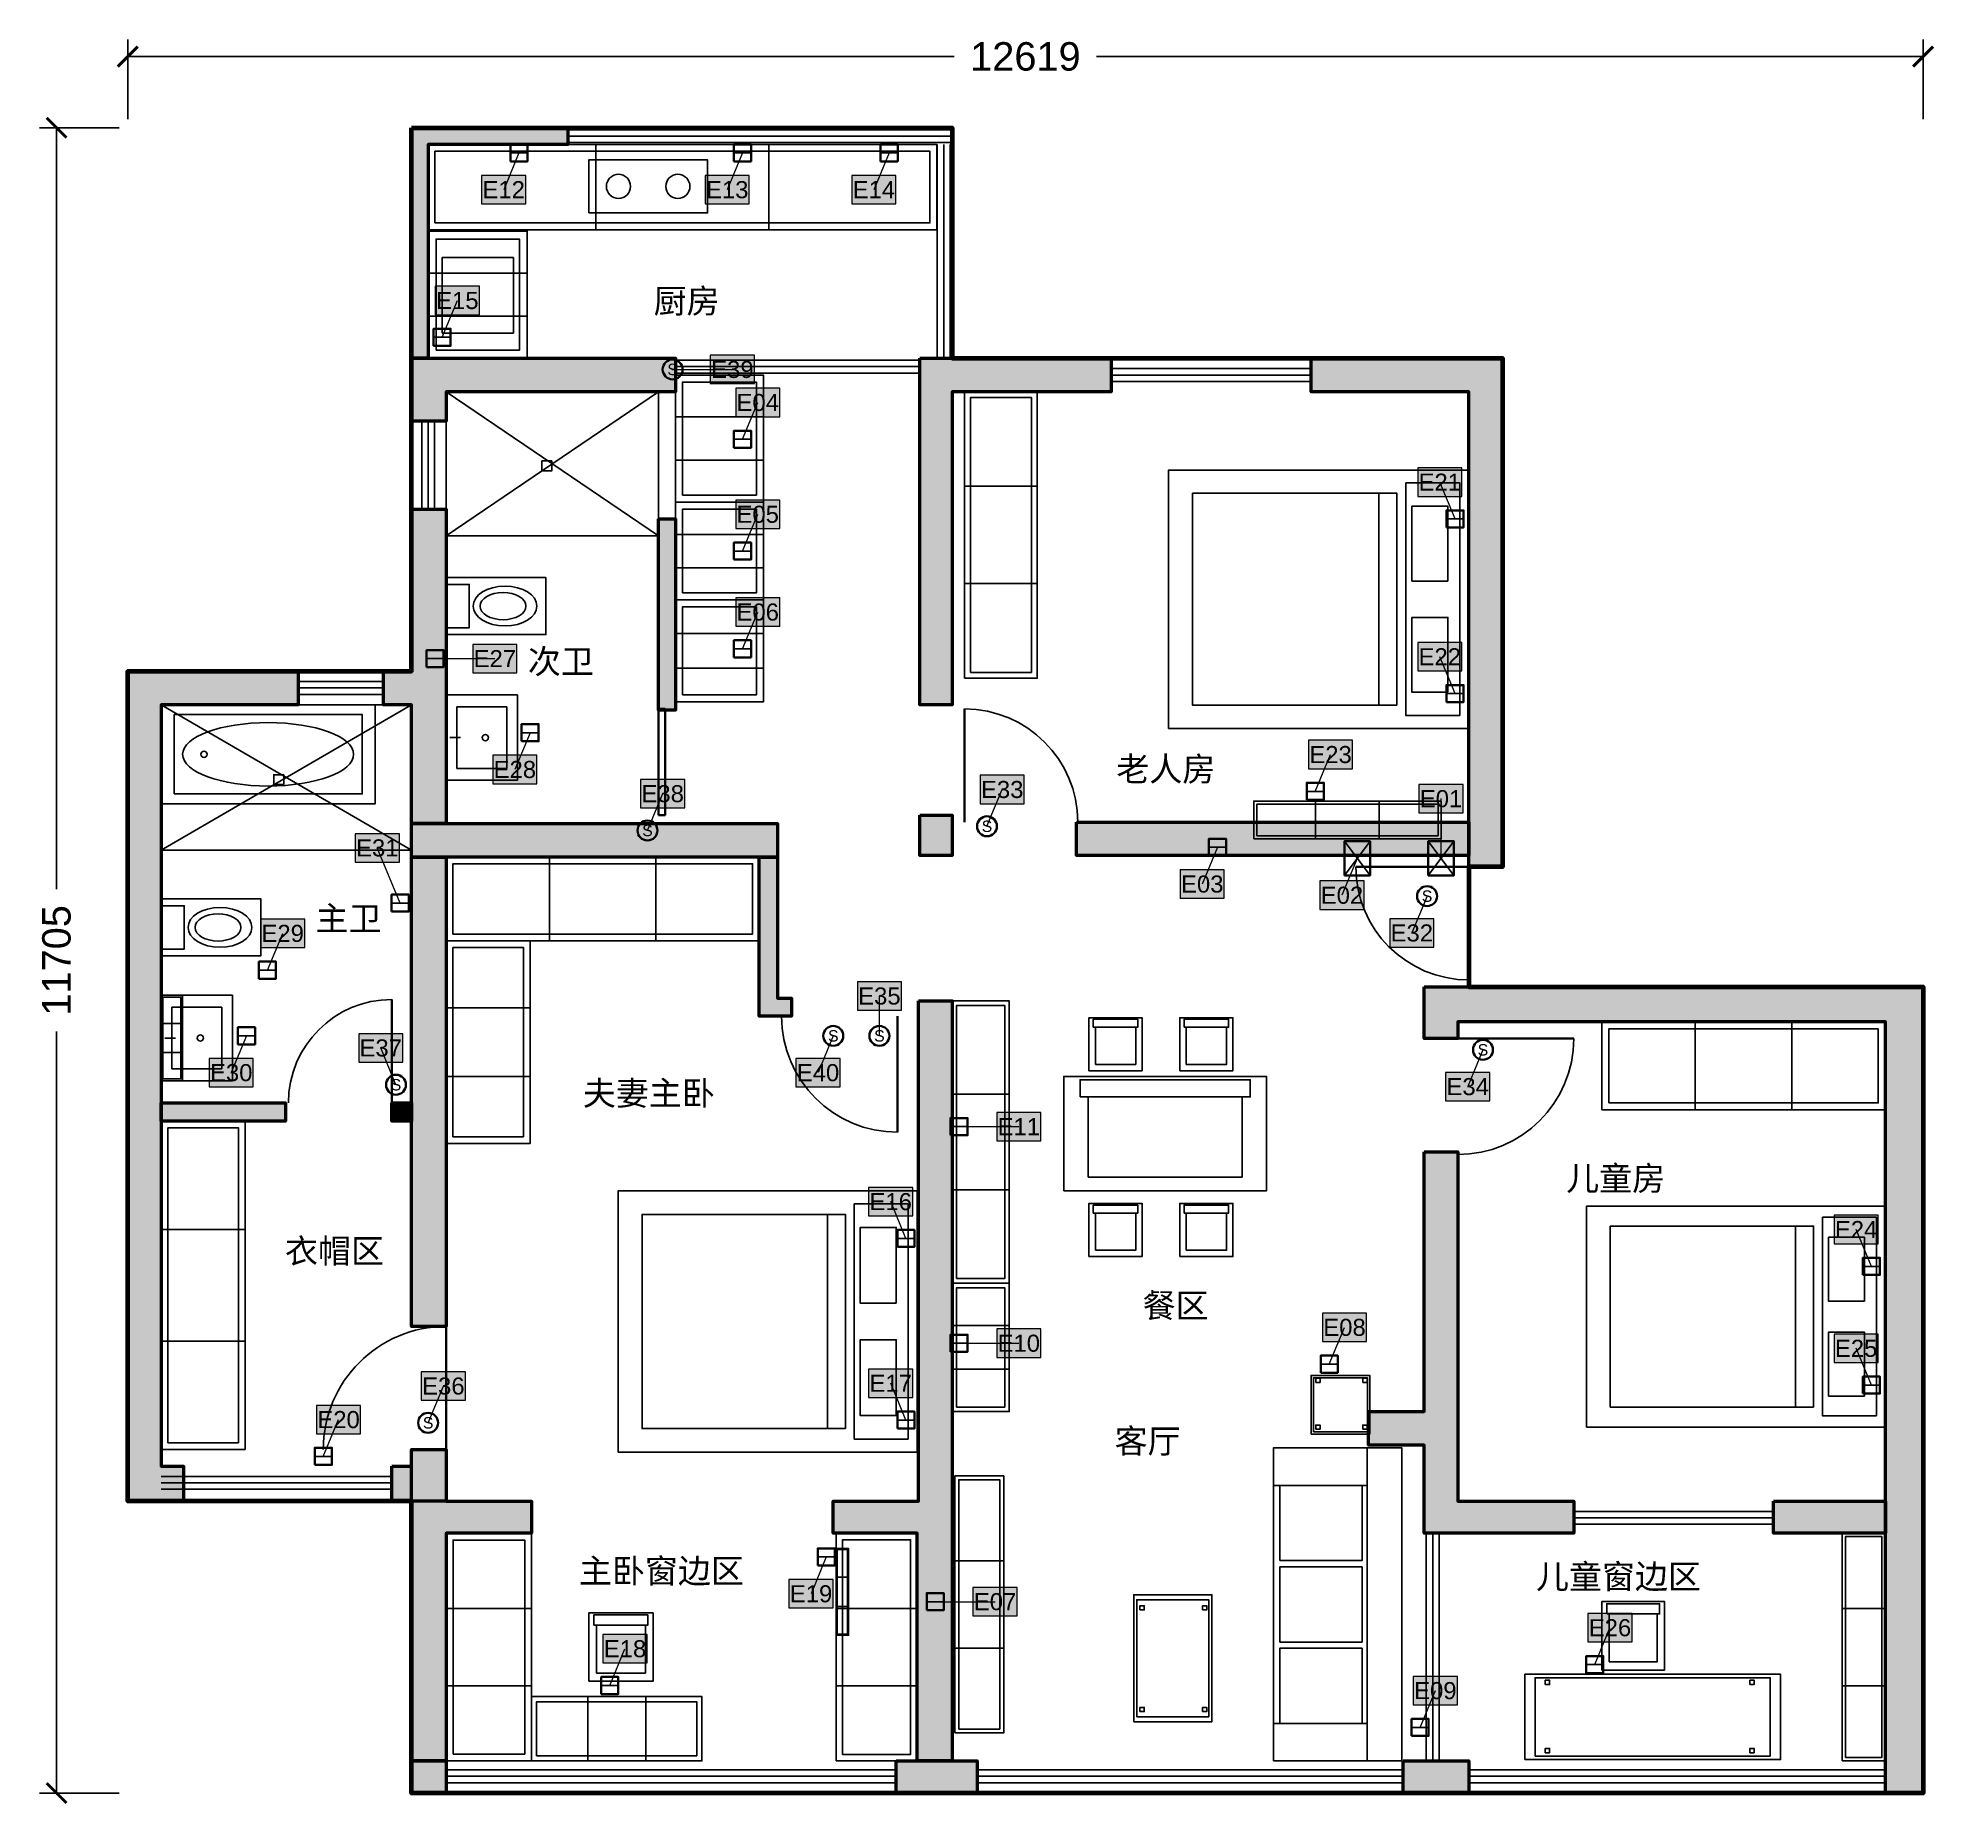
# Model space of a CAD drawing. Header units: millimetres. Extents: x -631 to 12696, y -77 to 12337.
import ezdxf
from ezdxf.enums import TextEntityAlignment as Align

# ---------------------------------------------------------------- set-up
doc = ezdxf.new("R2010")
doc.units = ezdxf.units.MM
for name, color, linetype, lineweight in [('A-DIMS', 7, 'Continuous', 18), ('A-DOOR', 7, 'Continuous', 25), ('A-ELEC', 7, 'Continuous', 25), ('A-FIXT', 7, 'Continuous', 25), ('A-FURN', 7, 'Continuous', 25), ('A-MASK', 7, 'Continuous', 25), ('A-TEXT', 7, 'Continuous', 18), ('A-WALL', 7, 'Continuous', 50), ('A-WINDOW', 7, 'Continuous', 25)]:
    doc.layers.add(name, color=color, linetype=linetype, lineweight=lineweight)
doc.styles.add('CN', font='Arial Unicode.ttf')
doc.dimstyles.new('ARCH', dxfattribs={"dimtxt": 200, "dimasz": 140, "dimexe": 120, "dimexo": 60, "dimgap": 60, "dimtad": 1, "dimdec": 0, "dimtxsty": 'CN', "dimblk": 'ARCHTICK', "dimcen": 2.5, "dimazin": 3, "dimtfac": 1, "dimtmove": 0, "dimatfit": 3})

msp = doc.modelspace()

# ---------------------------------------------------------------- texts
at = {"layer": 'A-ELEC', "true_color": 0x121212, "style": 'CN'}
for s, height, p in [('E12', 120, (2642.4, 11270)), ('E13', 120, (4213.6, 11270)), ('E14', 120, (5244.7, 11270)), ('E15', 120, (2316.7, 10491.1)), ('S', 80, (3829.8, 10006.6)), ('E39', 120, (4249.8, 10006.6)), ('E04', 120, (4428, 9774.3)), ('E21', 120, (9221.8, 9214.5)), ('E05', 120, (4428, 8988.7)), ('E06', 120, (4428, 8301.3)), ('E27', 120, (2580.4, 7973.8)), ('E22', 120, (9221.8, 7987)), ('E23', 120, (8454.2, 7299.6)), ('E28', 120, (2721, 7194.7)), ('E38', 120, (3760.2, 7024.7)), ('E33', 120, (6146.5, 7054.1)), ('E01', 120, (9230.8, 6989.6)), ('S', 80, (3653, 6766)), ('S', 80, (6039.3, 6795.4)), ('E31', 120, (1754.2, 6643.4)), ('E03', 120, (7552.4, 6389.5)), ('E02', 120, (8534.4, 6310.9)), ('S', 80, (9132.6, 6304.4)), ('E29', 120, (1089.2, 6042.7)), ('E32', 120, (9025.4, 6045.8)), ('E35', 120, (5283.2, 5602.4)), ('S', 80, (4959.1, 5322.4)), ('S', 80, (5283.2, 5322.4)), ('E37', 120, (1778.3, 5237.4)), ('S', 80, (9525.4, 5224.2)), ('E30', 120, (727.5, 5063.8)), ('E40', 120, (4851.9, 5063.8)), ('S', 80, (1885.4, 4978.7)), ('E34', 120, (9418.2, 4965.6)), ('E11', 120, (6262.9, 4684.1)), ('E16', 120, (5362.6, 4157.2)), ('E24', 120, (12148.2, 3960.8)), ('E08', 120, (8552.4, 3273.4)), ('E10', 120, (6262.9, 3162)), ('E25', 120, (12148.2, 3126.1)), ('E17', 120, (5362.6, 2880.6)), ('E36', 120, (2218.5, 2861)), ('E20', 120, (1482, 2625.3)), ('S', 80, (2111.3, 2602.3)), ('E19', 120, (4802.8, 1400.9)), ('E07', 120, (6096, 1345.3)), ('E26', 120, (10418.2, 1162.1)), ('E18', 120, (3495.1, 1014.8)), ('E09', 120, (9190.7, 720.2))]:
    msp.add_text(s, height=height, dxfattribs=at).set_placement(p, align=Align.MIDDLE_CENTER)
at = {"layer": 'A-TEXT', "true_color": 0x121212, "style": 'CN'}
for s, p in [('厨房', (3928, 10487.8)), ('次卫', (3044.2, 7954.2)), ('老人房', (7296.3, 7198.1)), ('主卫', (1551.6, 6147.3)), ('夫妻主卧', (3662.9, 4919.8)), ('儿童房', (10458.3, 4320.8)), ('衣帽区', (1453.4, 3810.2)), ('餐区', (7365, 3427.2)), ('客厅', (7168.6, 2474.6)), ('主卧窗边区', (3751.2, 1561.4)), ('儿童窗边区', (10477.9, 1522.1))]:
    msp.add_text(s, height=170, dxfattribs=at).set_placement(p, align=Align.MIDDLE_CENTER)

# ---------------------------------------------------------------- blocks, each defined once
blk = doc.blocks.new('FURN_001')
at = {"layer": 'A-FURN', "lineweight": 25}
blk.add_line((1471.036, 165.2706), (1471.036, 1671.0694), dxfattribs=at)
for points in [[(0, 0), (2101.48, 0), (2101.48, 1836.34), (0, 1836.34)], [(2038.4356, 91.817), (1660.1692, 91.817), (1660.1692, 1744.523), (2038.4356, 1744.523)], [(1597.1248, 165.2706), (168.1184, 165.2706), (168.1184, 1671.0694), (1597.1248, 1671.0694)], [(1954.3764, 1046.7138), (1702.1988, 1046.7138), (1702.1988, 1579.2524), (1954.3764, 1579.2524)], [(1954.3764, 257.0876), (1702.1988, 257.0876), (1702.1988, 789.6262), (1954.3764, 789.6262)]]:
    blk.add_lwpolyline(points, close=True, dxfattribs=at)
blk = doc.blocks.new('FURN_002')
at = {"layer": 'A-FURN', "lineweight": 25}
blk.add_line((1477.91, 163.503), (1477.91, 1653.197), dxfattribs=at)
for points in [[(0, 0), (2111.3, 0), (2111.3, 1816.7), (0, 1816.7)], [(1604.588, 163.503), (168.904, 163.503), (168.904, 1653.197), (1604.588, 1653.197)], [(2047.961, 90.835), (1667.927, 90.835), (1667.927, 1725.865), (2047.961, 1725.865)], [(1963.509, 1035.519), (1710.153, 1035.519), (1710.153, 1562.362), (1963.509, 1562.362)], [(1963.509, 254.338), (1710.153, 254.338), (1710.153, 781.181), (1963.509, 781.181)]]:
    blk.add_lwpolyline(points, close=True, dxfattribs=at)
blk = doc.blocks.new('FURN_003')
at = {"layer": 'A-FURN', "lineweight": 25}
blk.add_line((1471.036, 139.6404), (1471.036, 1411.9196), dxfattribs=at)
for points in [[(0, 0), (2101.48, 0), (2101.48, 1551.56), (0, 1551.56)], [(2038.4356, 77.578), (1660.1692, 77.578), (1660.1692, 1473.982), (2038.4356, 1473.982)], [(1597.1248, 139.6404), (168.1184, 139.6404), (168.1184, 1411.9196), (1597.1248, 1411.9196)], [(1954.3764, 884.3892), (1702.1988, 884.3892), (1702.1988, 1334.3416), (1954.3764, 1334.3416)], [(1954.3764, 217.2184), (1702.1988, 217.2184), (1702.1988, 667.1708), (1954.3764, 667.1708)]]:
    blk.add_lwpolyline(points, close=True, dxfattribs=at)
blk = doc.blocks.new('FURN_004')
at = {"layer": 'A-FURN', "lineweight": 25}
for p, q in [((0, 1546.159), (589.2, 1546.159)), ((0, 761.541), (589.2, 761.541))]:
    blk.add_line(p, q, dxfattribs=at)
for points in [[(0, 0), (589.2, 0), (589.2, 2307.7), (0, 2307.7)], [(47.136, 47.136), (542.064, 47.136), (542.064, 2260.564), (47.136, 2260.564)]]:
    blk.add_lwpolyline(points, close=True, dxfattribs=at)
blk = doc.blocks.new('FURN_005')
at = {"layer": 'A-FIXT', "lineweight": 25}
for p, q in [((1179.5784, 0), (1179.5784, 599.02)), ((2394.9016, 0), (2394.9016, 599.02))]:
    blk.add_line(p, q, dxfattribs=at)
for points in [[(0, 0), (3574.48, 0), (3574.48, 599.02), (0, 599.02)], [(47.9216, 47.9216), (3526.5584, 47.9216), (3526.5584, 551.0984), (47.9216, 551.0984)]]:
    blk.add_lwpolyline(points, close=True, dxfattribs=at)
blk = doc.blocks.new('FURN_006')
at = {"layer": 'A-FURN', "lineweight": 25}
for p, q in [((434.2404, 0), (434.2404, 265.14)), ((881.6396, 0), (881.6396, 265.14))]:
    blk.add_line(p, q, dxfattribs=at)
for points in [[(0, 0), (1315.88, 0), (1315.88, 265.14), (0, 265.14)], [(21.2112, 21.2112), (1294.6688, 21.2112), (1294.6688, 243.9288), (21.2112, 243.9288)]]:
    blk.add_lwpolyline(points, close=True, dxfattribs=at)
blk = doc.blocks.new('FURN_007')
at = {"layer": 'A-FIXT', "lineweight": 25}
blk.add_line((25.00172, 300.001), (100.00688, 300.001), dxfattribs=at)
for points in [[(0, 0), (500.0344, 0), (500.0344, 600.002), (0, 600.002)], [(75.00516, 84.00028), (425.02924, 84.00028), (425.02924, 516.00172), (75.00516, 516.00172)]]:
    blk.add_lwpolyline(points, close=True, dxfattribs=at)
blk.add_circle((275.01892, 300.001), 22, dxfattribs=at)
blk = doc.blocks.new('FURN_008')
at = {"layer": 'A-FIXT', "lineweight": 25}
for points in [[(0, 0), (699.9696, 0), (699.9696, 399.9686), (0, 399.9686)], [(0, 47.996232), (160.993008, 47.996232), (160.993008, 351.972368), (0, 351.972368)]]:
    blk.add_lwpolyline(points, close=True, dxfattribs=at)
for centre, major_axis, ratio in [((412.982064, 199.9843), (223.990272, 0), 0.6249780794), ((398.982672, 199.9843), (160.993008, 0), 0.5962523789)]:
    blk.add_ellipse(centre, major_axis=major_axis, ratio=ratio, dxfattribs=at)
blk = doc.blocks.new('FURN_009')
at = {"layer": 'A-FIXT', "lineweight": 25}
for p, q in [((0, 0), (1492.64, 1011.46)), ((0, 1011.46), (1492.64, 0))]:
    blk.add_line(p, q, dxfattribs=at)
for points in [[(0, 0), (1492.64, 0), (1492.64, 1011.46), (0, 1011.46)], [(671.688, 455.157), (741.688, 455.157), (741.688, 525.157), (671.688, 525.157)]]:
    blk.add_lwpolyline(points, close=True, dxfattribs=at)
blk = doc.blocks.new('FURN_010')
at = {"layer": 'A-FIXT', "lineweight": 25}
for p, q in [((0, 598.7254), (697.22, 598.7254)), ((0, 294.8946), (697.22, 294.8946))]:
    blk.add_line(p, q, dxfattribs=at)
for points in [[(0, 0), (697.22, 0), (697.22, 893.62), (0, 893.62)], [(55.7776, 55.7776), (641.4424, 55.7776), (641.4424, 837.8424), (55.7776, 837.8424)]]:
    blk.add_lwpolyline(points, close=True, dxfattribs=at)
blk = doc.blocks.new('FURN_011')
at = {"layer": 'A-FIXT', "lineweight": 25}
for p, q in [((0, 598.7254), (618.66, 598.7254)), ((0, 294.8946), (618.66, 294.8946))]:
    blk.add_line(p, q, dxfattribs=at)
for points in [[(0, 0), (618.66, 0), (618.66, 893.62), (0, 893.62)], [(49.4928, 49.4928), (569.1672, 49.4928), (569.1672, 844.1272), (49.4928, 844.1272)]]:
    blk.add_lwpolyline(points, close=True, dxfattribs=at)
blk = doc.blocks.new('FURN_012')
at = {"layer": 'A-FIXT', "lineweight": 25}
for p, q in [((0, 460.558), (618.66, 460.558)), ((0, 226.842), (618.66, 226.842))]:
    blk.add_line(p, q, dxfattribs=at)
for points in [[(0, 0), (618.66, 0), (618.66, 687.4), (0, 687.4)], [(49.4928, 49.4928), (569.1672, 49.4928), (569.1672, 637.9072), (49.4928, 637.9072)]]:
    blk.add_lwpolyline(points, close=True, dxfattribs=at)
blk = doc.blocks.new('FURN_013')
at = {"layer": 'A-FURN', "lineweight": 25}
for p, q in [((0, 480.2962), (618.66, 480.2962)), ((0, 236.5638), (618.66, 236.5638))]:
    blk.add_line(p, q, dxfattribs=at)
for points in [[(0, 0), (618.66, 0), (618.66, 716.86), (0, 716.86)], [(49.4928, 49.4928), (569.1672, 49.4928), (569.1672, 667.3672), (49.4928, 667.3672)]]:
    blk.add_lwpolyline(points, close=True, dxfattribs=at)
blk = doc.blocks.new('FURN_014')
at = {"layer": 'A-FURN', "lineweight": 25}
for points in [[(0, 0), (1423.9, 0), (1423.9, 805.24), (0, 805.24)], [(113.912, 660.2968), (1309.988, 660.2968), (1309.988, 781.0828), (113.912, 781.0828)], [(170.868, 96.6288), (1253.032, 96.6288), (1253.032, 660.2968), (170.868, 660.2968)]]:
    blk.add_lwpolyline(points, close=True, dxfattribs=at)
blk = doc.blocks.new('FURN_015')
at = {"layer": 'A-FURN', "lineweight": 25}
for points in [[(0, 0), (373.16, 0), (373.16, 373.16), (0, 373.16)], [(29.8528, 305.9912), (343.3072, 305.9912), (343.3072, 361.9652), (29.8528, 361.9652)], [(44.7792, 44.7792), (328.3808, 44.7792), (328.3808, 305.9912), (44.7792, 305.9912)]]:
    blk.add_lwpolyline(points, close=True, dxfattribs=at)
blk = doc.blocks.new('FURN_016')
at = {"layer": 'A-FURN', "lineweight": 25}
for points in [[(0, 0), (373.16, 0), (373.16, 373.16), (0, 373.16)], [(29.8528, 305.9912), (343.3072, 305.9912), (343.3072, 361.9652), (29.8528, 361.9652)], [(44.7792, 44.7792), (328.3808, 44.7792), (328.3808, 305.9912), (44.7792, 305.9912)]]:
    blk.add_lwpolyline(points, close=True, dxfattribs=at)
blk = doc.blocks.new('FURN_017')
at = {"layer": 'A-FURN', "lineweight": 25}
for points in [[(0, 0), (373.16, 0), (373.16, 373.16), (0, 373.16)], [(29.8528, 305.9912), (343.3072, 305.9912), (343.3072, 361.9652), (29.8528, 361.9652)], [(44.7792, 44.7792), (328.3808, 44.7792), (328.3808, 305.9912), (44.7792, 305.9912)]]:
    blk.add_lwpolyline(points, close=True, dxfattribs=at)
blk = doc.blocks.new('FURN_018')
at = {"layer": 'A-FURN', "lineweight": 25}
for points in [[(0, 0), (373.16, 0), (373.16, 373.16), (0, 373.16)], [(29.8528, 305.9912), (343.3072, 305.9912), (343.3072, 361.9652), (29.8528, 361.9652)], [(44.7792, 44.7792), (328.3808, 44.7792), (328.3808, 305.9912), (44.7792, 305.9912)]]:
    blk.add_lwpolyline(points, close=True, dxfattribs=at)
blk = doc.blocks.new('FURN_019')
at = {"layer": 'A-FURN', "lineweight": 25}
for points in [[(0, 0), (903.44, 0), (903.44, 2199.68), (0, 2199.68)], [(0, 1935.7184), (659.5112, 1935.7184), (659.5112, 2199.68), (0, 2199.68)], [(659.5112, 0), (903.44, 0), (903.44, 2199.68), (659.5112, 2199.68)], [(45.172, 1407.7952), (623.3736, 1407.7952), (623.3736, 1935.7184), (45.172, 1935.7184)], [(45.172, 835.8784), (623.3736, 835.8784), (623.3736, 1363.8016), (45.172, 1363.8016)], [(45.172, 263.9616), (623.3736, 263.9616), (623.3736, 791.8848), (45.172, 791.8848)], [(0, 0), (659.5112, 0), (659.5112, 263.9616), (0, 263.9616)]]:
    blk.add_lwpolyline(points, close=True, dxfattribs=at)
blk = doc.blocks.new('FURN_020')
at = {"layer": 'A-FURN', "lineweight": 25}
for p, q in [((0, 1210.6096), (343.7, 1210.6096)), ((0, 596.2704), (343.7, 596.2704))]:
    blk.add_line(p, q, dxfattribs=at)
for points in [[(0, 0), (343.7, 0), (343.7, 1806.88), (0, 1806.88)], [(27.496, 27.496), (316.204, 27.496), (316.204, 1779.384), (27.496, 1779.384)]]:
    blk.add_lwpolyline(points, close=True, dxfattribs=at)
blk = doc.blocks.new('FURN_021')
at = {"layer": 'A-FURN', "lineweight": 25}
for points in [[(0, 0), (549.92, 0), (549.92, 893.62), (0, 893.62)], [(21.9968, 35.7448), (527.9232, 35.7448), (527.9232, 857.8752), (21.9968, 857.8752)], [(43.9936, 786.3856), (73.9936, 786.3856), (73.9936, 816.3856), (43.9936, 816.3856)], [(483.9296, 786.3856), (513.9296, 786.3856), (513.9296, 816.3856), (483.9296, 816.3856)], [(43.9936, 71.4896), (73.9936, 71.4896), (73.9936, 101.4896), (43.9936, 101.4896)], [(483.9296, 71.4896), (513.9296, 71.4896), (513.9296, 101.4896), (483.9296, 101.4896)]]:
    blk.add_lwpolyline(points, close=True, dxfattribs=at)
blk = doc.blocks.new('FURN_022')
at = {"layer": 'A-FURN', "lineweight": 25}
for p, q in [((0, 1329.0388), (402.62, 1329.0388)), ((0, 654.6012), (402.62, 654.6012))]:
    blk.add_line(p, q, dxfattribs=at)
for points in [[(0, 0), (402.62, 0), (402.62, 1983.64), (0, 1983.64)], [(32.2096, 32.2096), (370.4104, 32.2096), (370.4104, 1951.4304), (32.2096, 1951.4304)]]:
    blk.add_lwpolyline(points, close=True, dxfattribs=at)
blk = doc.blocks.new('FURN_023')
at = {"layer": 'A-FURN', "lineweight": 25}
for p, q in [((0, 605.3048), (402.62, 605.3048)), ((0, 298.1352), (402.62, 298.1352))]:
    blk.add_line(p, q, dxfattribs=at)
for points in [[(0, 0), (402.62, 0), (402.62, 903.44), (0, 903.44)], [(32.2096, 32.2096), (370.4104, 32.2096), (370.4104, 871.2304), (32.2096, 871.2304)]]:
    blk.add_lwpolyline(points, close=True, dxfattribs=at)
blk = doc.blocks.new('FURN_024')
at = {"layer": 'A-FURN', "lineweight": 25}
for points in [[(0, 0), (412.44, 0), (412.44, 412.44), (0, 412.44)], [(16.4976, 16.4976), (395.9424, 16.4976), (395.9424, 395.9424), (16.4976, 395.9424)], [(32.9952, 362.9472), (62.9952, 362.9472), (62.9952, 392.9472), (32.9952, 392.9472)], [(362.9472, 362.9472), (392.9472, 362.9472), (392.9472, 392.9472), (362.9472, 392.9472)], [(32.9952, 32.9952), (62.9952, 32.9952), (62.9952, 62.9952), (32.9952, 62.9952)], [(362.9472, 32.9952), (392.9472, 32.9952), (392.9472, 62.9952), (362.9472, 62.9952)]]:
    blk.add_lwpolyline(points, close=True, dxfattribs=at)
blk = doc.blocks.new('FURN_025')
at = {"layer": 'A-FIXT', "lineweight": 25}
for p, q in [((0, 0), (1757.78, 1021.28)), ((0, 1021.28), (1757.78, 0))]:
    blk.add_line(p, q, dxfattribs=at)
for points in [[(0, 0), (1757.78, 0), (1757.78, 1021.28), (0, 1021.28)], [(791.001, 459.576), (861.001, 459.576), (861.001, 529.576), (791.001, 529.576)]]:
    blk.add_lwpolyline(points, close=True, dxfattribs=at)
blk = doc.blocks.new('FURN_026')
at = {"layer": 'A-FIXT', "lineweight": 25}
for points in [[(0, 0), (699.9696, 0), (699.9696, 399.9686), (0, 399.9686)], [(0, 47.996232), (160.993008, 47.996232), (160.993008, 351.972368), (0, 351.972368)]]:
    blk.add_lwpolyline(points, close=True, dxfattribs=at)
for centre, major_axis, ratio in [((412.982064, 199.9843), (223.990272, 0), 0.6249780794), ((398.982672, 199.9843), (160.993008, 0), 0.5962523789)]:
    blk.add_ellipse(centre, major_axis=major_axis, ratio=ratio, dxfattribs=at)
blk = doc.blocks.new('FURN_027')
at = {"layer": 'A-FIXT', "lineweight": 25}
blk.add_line((25.00172, 300.001), (100.00688, 300.001), dxfattribs=at)
for points in [[(0, 0), (500.0344, 0), (500.0344, 600.002), (0, 600.002)], [(75.00516, 84.00028), (425.02924, 84.00028), (425.02924, 516.00172), (75.00516, 516.00172)]]:
    blk.add_lwpolyline(points, close=True, dxfattribs=at)
blk.add_circle((275.01892, 300.001), 22, dxfattribs=at)
blk = doc.blocks.new('FURN_028')
at = {"layer": 'A-FIXT', "lineweight": 25}
for p, q in [((0, 402.00134), (149.9514, 402.00134)), ((0, 198.00066), (149.9514, 198.00066))]:
    blk.add_line(p, q, dxfattribs=at)
for points in [[(0, 0), (149.9514, 0), (149.9514, 600.002), (0, 600.002)], [(11.996112, 11.996112), (137.955288, 11.996112), (137.955288, 588.005888), (11.996112, 588.005888)]]:
    blk.add_lwpolyline(points, close=True, dxfattribs=at)
blk = doc.blocks.new('FURN_029')
at = {"layer": 'A-FURN', "lineweight": 25}
for p, q in [((725.8944, 0), (725.8944, 589.2)), ((1473.7856, 0), (1473.7856, 589.2))]:
    blk.add_line(p, q, dxfattribs=at)
for points in [[(0, 0), (2199.68, 0), (2199.68, 589.2), (0, 589.2)], [(47.136, 47.136), (2152.544, 47.136), (2152.544, 542.064), (47.136, 542.064)]]:
    blk.add_lwpolyline(points, close=True, dxfattribs=at)
blk = doc.blocks.new('FURN_030')
at = {"layer": 'A-FURN', "lineweight": 25}
for p, q in [((0, 954.013), (589.2, 954.013)), ((0, 469.887), (589.2, 469.887))]:
    blk.add_line(p, q, dxfattribs=at)
for points in [[(0, 0), (589.2, 0), (589.2, 1423.9), (0, 1423.9)], [(47.136, 47.136), (542.064, 47.136), (542.064, 1376.764), (47.136, 1376.764)]]:
    blk.add_lwpolyline(points, close=True, dxfattribs=at)
blk = doc.blocks.new('FURN_031')
at = {"layer": 'A-FURN', "lineweight": 25}
for p, q in [((0, 1348.777), (510.64, 1348.777)), ((0, 664.323), (510.64, 664.323))]:
    blk.add_line(p, q, dxfattribs=at)
for points in [[(0, 0), (510.64, 0), (510.64, 2013.1), (0, 2013.1)], [(40.8512, 40.8512), (469.7888, 40.8512), (469.7888, 1972.2488), (40.8512, 1972.2488)]]:
    blk.add_lwpolyline(points, close=True, dxfattribs=at)
blk = doc.blocks.new('FURN_032')
at = {"layer": 'A-FURN', "lineweight": 25}
for p, q in [((657.8418, 0), (657.8418, 618.66)), ((1335.6182, 0), (1335.6182, 618.66))]:
    blk.add_line(p, q, dxfattribs=at)
for points in [[(0, 0), (1993.46, 0), (1993.46, 618.66), (0, 618.66)], [(49.4928, 49.4928), (1943.9672, 49.4928), (1943.9672, 569.1672), (49.4928, 569.1672)]]:
    blk.add_lwpolyline(points, close=True, dxfattribs=at)
blk = doc.blocks.new('FURN_033')
at = {"layer": 'A-FURN', "lineweight": 25}
for p, q in [((0, 1072.4422), (599.02, 1072.4422)), ((0, 528.2178), (599.02, 528.2178))]:
    blk.add_line(p, q, dxfattribs=at)
for points in [[(0, 0), (599.02, 0), (599.02, 1600.66), (0, 1600.66)], [(47.9216, 47.9216), (551.0984, 47.9216), (551.0984, 1552.7384), (47.9216, 1552.7384)]]:
    blk.add_lwpolyline(points, close=True, dxfattribs=at)
blk = doc.blocks.new('FURN_034')
at = {"layer": 'A-FURN', "lineweight": 25}
for p, q in [((0, 1072.4422), (569.56, 1072.4422)), ((0, 528.2178), (569.56, 528.2178))]:
    blk.add_line(p, q, dxfattribs=at)
for points in [[(0, 0), (569.56, 0), (569.56, 1600.66), (0, 1600.66)], [(45.5648, 45.5648), (523.9952, 45.5648), (523.9952, 1555.0952), (45.5648, 1555.0952)]]:
    blk.add_lwpolyline(points, close=True, dxfattribs=at)
blk = doc.blocks.new('FURN_035')
at = {"layer": 'A-FURN', "lineweight": 25}
for p, q in [((0, 1072.4422), (304.42, 1072.4422)), ((0, 528.2178), (304.42, 528.2178))]:
    blk.add_line(p, q, dxfattribs=at)
for points in [[(0, 0), (304.42, 0), (304.42, 1600.66), (0, 1600.66)], [(24.3536, 24.3536), (280.0664, 24.3536), (280.0664, 1576.3064), (24.3536, 1576.3064)]]:
    blk.add_lwpolyline(points, close=True, dxfattribs=at)
blk = doc.blocks.new('FURN_036')
at = {"layer": 'A-FURN', "lineweight": 25}
for p, q in [((395.3532, 0), (395.3532, 451.72)), ((802.6868, 0), (802.6868, 451.72))]:
    blk.add_line(p, q, dxfattribs=at)
for points in [[(0, 0), (1198.04, 0), (1198.04, 451.72), (0, 451.72)], [(36.1376, 36.1376), (1161.9024, 36.1376), (1161.9024, 415.5824), (36.1376, 415.5824)]]:
    blk.add_lwpolyline(points, close=True, dxfattribs=at)
blk = doc.blocks.new('FURN_037')
at = {"layer": 'A-FURN', "lineweight": 25}
for points in [[(0, 0), (451.72, 0), (451.72, 481.18), (0, 481.18)], [(36.1376, 394.5676), (415.5824, 394.5676), (415.5824, 466.7446), (36.1376, 466.7446)], [(54.2064, 57.7416), (397.5136, 57.7416), (397.5136, 394.5676), (54.2064, 394.5676)]]:
    blk.add_lwpolyline(points, close=True, dxfattribs=at)
blk = doc.blocks.new('FURN_038')
at = {"layer": 'A-FURN', "lineweight": 25}
for p, q in [((0, 407.9228), (88.38, 407.9228)), ((0, 200.9172), (88.38, 200.9172))]:
    blk.add_line(p, q, dxfattribs=at)
for points in [[(0, 0), (88.38, 0), (88.38, 608.84), (0, 608.84)], [(7.0704, 7.0704), (81.3096, 7.0704), (81.3096, 601.7696), (7.0704, 601.7696)]]:
    blk.add_lwpolyline(points, close=True, dxfattribs=at)
blk = doc.blocks.new('FURN_039')
at = {"layer": 'A-FURN', "lineweight": 25}
for points in [[(0, 0), (1797.06, 0), (1797.06, 599.02), (0, 599.02)], [(71.8824, 23.9608), (1725.1776, 23.9608), (1725.1776, 575.0592), (71.8824, 575.0592)], [(143.7648, 527.1376), (173.7648, 527.1376), (173.7648, 557.1376), (143.7648, 557.1376)], [(1581.4128, 527.1376), (1611.4128, 527.1376), (1611.4128, 557.1376), (1581.4128, 557.1376)], [(143.7648, 47.9216), (173.7648, 47.9216), (173.7648, 77.9216), (143.7648, 77.9216)], [(1581.4128, 47.9216), (1611.4128, 47.9216), (1611.4128, 77.9216), (1581.4128, 77.9216)]]:
    blk.add_lwpolyline(points, close=True, dxfattribs=at)
blk = doc.blocks.new('FURN_040')
at = {"layer": 'A-FURN', "lineweight": 25}
for points in [[(0, 0), (441.9, 0), (441.9, 481.18), (0, 481.18)], [(35.352, 394.5676), (406.548, 394.5676), (406.548, 466.7446), (35.352, 466.7446)], [(53.028, 57.7416), (388.872, 57.7416), (388.872, 394.5676), (53.028, 394.5676)]]:
    blk.add_lwpolyline(points, close=True, dxfattribs=at)
blk = doc.blocks.new('FURN_041')
at = {"layer": 'A-FURN', "lineweight": 25}
for points in [[(0, 0), (1502.46, 0), (1502.46, 697.22), (0, 697.22)], [(90.1476, 69.722), (1412.3124, 69.722), (1412.3124, 627.498), (90.1476, 627.498)]]:
    blk.add_lwpolyline(points, close=True, dxfattribs=at)
blk.add_circle((300.492, 348.61), 22, dxfattribs=at)
blk.add_ellipse((751.23, 348.61), major_axis=(600.984, 0), ratio=0.3712418301, dxfattribs=at)
blk = doc.blocks.new('_ARCHTICK')
at = {"color": 0, "linetype": 'BYBLOCK', "const_width": 0.15}
blk.add_lwpolyline([(-0.5, -0.5), (0.5, 0.5)], dxfattribs=at)
blk = doc.blocks.new('*D1')
for p, q in [((0, 11765.44), (0, 12325.44)), ((12618.7, 11765.44), (12618.7, 12325.44)), ((0, 12205.44), (5809.35, 12205.44)), ((6809.35, 12205.44), (12618.7, 12205.44))]:
    blk.add_line(p, q)
at = {"layer": 'Defpoints'}
for p in [(0, 12205.44), (0, 11705.44), (12618.7, 11705.44)]:
    blk.add_point(p, dxfattribs=at)
at = {"layer": 'A-DIMS', "xscale": 140, "yscale": 140, "rotation": 180}
blk.add_blockref('_ARCHTICK', (0, 12205.44), dxfattribs=at)
at = {"layer": 'A-DIMS', "xscale": 140, "yscale": 140}
blk.add_blockref('_ARCHTICK', (12618.7, 12205.44), dxfattribs=at)
at = {"layer": 'A-DIMS', "insert": (6309.35, 12205.44), "char_height": 200, "attachment_point": 5, "style": 'CN'}
blk.add_mtext('12619', dxfattribs=at)
blk = doc.blocks.new('*D2')
for p, q in [((-60, 11705.44), (-620, 11705.44)), ((-500, 6352.72), (-500, 11705.44)), ((-500, 0), (-500, 5352.72)), ((-60, 0), (-620, 0))]:
    blk.add_line(p, q)
at = {"layer": 'Defpoints'}
for p in [(0, 11705.44), (-500, 0), (0, 0)]:
    blk.add_point(p, dxfattribs=at)
at = {"layer": 'A-DIMS', "xscale": 140, "yscale": 140}
for p, rotation in [((-500, 11705.44), 90), ((-500, 0), 270)]:
    blk.add_blockref('_ARCHTICK', p, dxfattribs=dict(at, rotation=rotation))
at = {"layer": 'A-DIMS', "insert": (-500, 5852.72), "char_height": 200, "attachment_point": 5, "rotation": 90, "style": 'CN'}
blk.add_mtext('11705', dxfattribs=at)

# ---------------------------------------------------------------- dimensions: what is measured, and where the dimension line sits
at = {"layer": 'A-DIMS', "true_color": 0x121212}
dim = msp.add_linear_dim(base=(0, 12205.4), p1=(0, 11705.4), p2=(12618.7, 11705.4), dimstyle='ARCH', dxfattribs=at)
dim.commit()
dim.dimension.update_dxf_attribs({"geometry": '*D1', "text_midpoint": (6309.4, 12205.4)})
dim = msp.add_linear_dim(base=(-500, 0), p1=(0, 0), p2=(0, 11705.4), angle=90, dimstyle='ARCH', dxfattribs=at)
dim.commit()
dim.dimension.update_dxf_attribs({"geometry": '*D2', "text_midpoint": (-500, 5852.7)})

# ---------------------------------------------------------------- hatches: boundary and pattern name
at = {"layer": 'A-WALL'}
for points in [[(1993.5, 11705.4), (3093.3, 11705.4), (3093.3, 11587.6), (2111.3, 11587.6), (2111.3, 10085.1), (1993.5, 10085.1)], [(1993.5, 10085.1), (3849.4, 10085.1), (3849.4, 9849.5), (2239, 9849.5), (2239, 9643.2), (1993.5, 9643.2)], [(5567.9, 10085.1), (6913.3, 10085.1), (6913.3, 9849.5), (5793.8, 9849.5), (5793.8, 7649.8), (5567.9, 7649.8)], [(8317.5, 10085.1), (9662.9, 10085.1), (9662.9, 6510.7), (9427.2, 6510.7), (9427.2, 9849.5), (8317.5, 9849.5)], [(1993.5, 9024.6), (2239, 9024.6), (2239, 6815.1), (1993.5, 6815.1), (1993.5, 7649.8), (1797.1, 7649.8), (1797.1, 7885.5), (1993.5, 7885.5)], [(3731.6, 8955.8), (3849.4, 8955.8), (3849.4, 7610.5), (3731.6, 7610.5)], [(0, 7885.5), (1198, 7885.5), (1198, 7649.8), (235.7, 7649.8), (235.7, 2297.9), (392.8, 2297.9), (392.8, 2052.4), (0, 2052.4)], [(1993.5, 6815.1), (4566.3, 6815.1), (4566.3, 6579.4), (1993.5, 6579.4)], [(5567.9, 6874), (5793.8, 6874), (5793.8, 6589.2), (5567.9, 6589.2)], [(6667.8, 6824.9), (9427.2, 6824.9), (9427.2, 6589.2), (6667.8, 6589.2)], [(1993.5, 6579.4), (2239, 6579.4), (2239, 3279.9), (1993.5, 3279.9)], [(4438.6, 6579.4), (4566.3, 6579.4), (4566.3, 5587.6), (4664.5, 5587.6), (4664.5, 5459.9), (4438.6, 5459.9)], [(9113, 5666.1), (12618.7, 5666.1), (12618.7, 0), (12353.6, 0), (12353.6, 5420.6), (9348.6, 5420.6), (9348.6, 5302.8), (9113, 5302.8)], [(5558.1, 5567.9), (5793.8, 5567.9), (5793.8, 225.9), (5548.3, 225.9), (5548.3, 1826.5), (4959.1, 1826.5), (4959.1, 2052.4), (5558.1, 2052.4)], [(235.7, 4851.1), (1109.7, 4851.1), (1109.7, 4723.4), (235.7, 4723.4)], [(1856, 4851.1), (1993.5, 4851.1), (1993.5, 4723.4), (1856, 4723.4)], [(9113, 4507.4), (9348.6, 4507.4), (9348.6, 2052.4), (10163.7, 2052.4), (10163.7, 1826.5), (9113, 1826.5), (9113, 2445.2), (8720.2, 2445.2), (8720.2, 2680.9), (9113, 2680.9)], [(1856, 2297.9), (1993.5, 2297.9), (1993.5, 2415.7), (2239, 2415.7), (2239, 2052.4), (1856, 2052.4)], [(1993.5, 2415.7), (2239, 2415.7), (2239, 2052.4), (2838, 2052.4), (2838, 1826.5), (2239, 1826.5), (2239, 225.9), (1993.5, 225.9)], [(11568, 2052.4), (12353.6, 2052.4), (12353.6, 1826.5), (11568, 1826.5)], [(1993.5, 225.9), (2239, 225.9), (2239, 0), (1993.5, 0)], [(5401, 225.9), (5970.6, 225.9), (5970.6, 0), (5401, 0)], [(8965.7, 225.9), (9427.2, 225.9), (9427.2, 0), (8965.7, 0)]]:
    msp.add_hatch(color=8, dxfattribs=at).paths.add_polyline_path(points)

# ---------------------------------------------------------------- linework, layer by layer
at = {"layer": 'A-DOOR', "lineweight": 35}
for p, q in [((5882.2, 6824.9), (5882.2, 7620.3)), ((9427.2, 6510.7), (8631.8, 6510.7)), ((1856, 4851.1), (1856, 5577.8)), ((5410.8, 5459.9), (5410.8, 4644.9)), ((9348.6, 5302.8), (10163.7, 5302.8)), ((2239, 2415.7), (2239, 3279.9))]:
    msp.add_line(p, q, dxfattribs=at)
msp.add_lwpolyline([(3731.6, 6874), (3776.6, 6874), (3776.6, 7620.3), (3731.6, 7620.3)], close=True, dxfattribs=at)
at = {"layer": 'A-DOOR'}
for centre, radius, start, end in [((5882.2, 6824.9), 795.4, 0, 90), ((9427.2, 6510.7), 795.4, 180, -90), ((1856, 4851.1), 726.7, 90, 180), ((5410.8, 5459.9), 815.1, 180, -90), ((9348.6, 5302.8), 815.1, -90, 0), ((2239, 2415.7), 864.2, 90, 180)]:
    msp.add_arc(centre, radius, start, end, dxfattribs=at)
at = {"layer": 'A-ELEC', "lineweight": 13}
for p, q in [((2749.6, 11528.7), (2642.4, 11270)), ((4320.8, 11528.7), (4213.6, 11270)), ((5351.9, 11528.7), (5244.7, 11270)), ((2209.5, 10232.4), (2316.7, 10491.1)), ((3829.8, 10006.6), (4249.8, 10006.6)), ((4320.8, 9515.6), (4428, 9774.3)), ((9329, 8955.8), (9221.8, 9214.5)), ((4320.8, 8730), (4428, 8988.7)), ((4320.8, 8042.6), (4428, 8301.3)), ((2160.4, 7973.8), (2580.4, 7973.8)), ((9329, 7728.3), (9221.8, 7987)), ((2828.2, 7453.4), (2721, 7194.7)), ((8347, 7040.9), (8454.2, 7299.6)), ((3653, 6766), (3760.2, 7024.7)), ((6039.3, 6795.4), (6146.5, 7054.1)), ((9230.8, 6569.6), (9230.8, 6989.6)), ((1914.9, 6255.3), (1754.2, 6643.4)), ((7659.6, 6648.1), (7552.4, 6389.5)), ((8641.6, 6569.6), (8534.4, 6310.9)), ((9132.6, 6304.4), (9025.4, 6045.8)), ((982, 5784), (1089.2, 6042.7)), ((5283.2, 5322.4), (5283.2, 5602.4)), ((834.7, 5322.4), (727.5, 5063.8)), ((1885.4, 4978.7), (1778.3, 5237.4)), ((4959.1, 5322.4), (4851.9, 5063.8)), ((9525.4, 5224.2), (9418.2, 4965.6)), ((5842.9, 4684.1), (6262.9, 4684.1)), ((5469.7, 3898.5), (5362.6, 4157.2)), ((12255.4, 3702.1), (12148.2, 3960.8)), ((8445.2, 3014.7), (8552.4, 3273.4)), ((5842.9, 3162), (6262.9, 3162)), ((12255.4, 2867.4), (12148.2, 3126.1)), ((2111.3, 2602.3), (2218.5, 2861)), ((5469.7, 2621.9), (5362.6, 2880.6)), ((1374.8, 2366.6), (1482, 2625.3)), ((4910, 1659.6), (4802.8, 1400.9)), ((5676, 1345.3), (6096, 1345.3)), ((10311, 903.4), (10418.2, 1162.1)), ((3387.9, 756.1), (3495.1, 1014.8)), ((9083.5, 461.5), (9190.7, 720.2))]:
    msp.add_line(p, q, dxfattribs=at)
at = {"layer": 'A-ELEC'}
for p, q in [((2689.6, 11528.7), (2809.6, 11528.7)), ((4260.8, 11528.7), (4380.8, 11528.7)), ((5291.9, 11528.7), (5411.9, 11528.7)), ((2149.5, 10232.4), (2269.5, 10232.4)), ((4260.8, 9515.6), (4380.8, 9515.6)), ((9269, 8955.8), (9389, 8955.8)), ((4260.8, 8730), (4380.8, 8730)), ((4260.8, 8042.6), (4380.8, 8042.6)), ((2100.4, 7973.8), (2220.4, 7973.8)), ((9269, 7728.3), (9389, 7728.3)), ((2768.2, 7453.4), (2888.2, 7453.4)), ((8287, 7040.9), (8407, 7040.9)), ((8551.6, 6449.6), (8731.6, 6689.6)), ((8551.6, 6689.6), (8731.6, 6449.6)), ((9140.8, 6449.6), (9320.8, 6689.6)), ((9140.8, 6689.6), (9320.8, 6449.6)), ((7599.6, 6648.1), (7719.6, 6648.1)), ((1854.9, 6255.3), (1974.9, 6255.3)), ((922, 5784), (1042, 5784)), ((774.7, 5322.4), (894.7, 5322.4)), ((5782.9, 4684.1), (5902.9, 4684.1)), ((5409.7, 3898.5), (5529.7, 3898.5)), ((12195.4, 3702.1), (12315.4, 3702.1)), ((5782.9, 3162), (5902.9, 3162)), ((8385.2, 3014.7), (8505.2, 3014.7)), ((12195.4, 2867.4), (12315.4, 2867.4)), ((5409.7, 2621.9), (5529.7, 2621.9)), ((1314.8, 2366.6), (1434.8, 2366.6)), ((4850, 1659.6), (4970, 1659.6)), ((5616, 1345.3), (5736, 1345.3)), ((10251, 903.4), (10371, 903.4)), ((3327.9, 756.1), (3447.9, 756.1)), ((9023.5, 461.5), (9143.5, 461.5))]:
    msp.add_line(p, q, dxfattribs=at)
at = {"layer": 'A-ELEC', "lineweight": 35}
for points in [[(2689.6, 11468.7), (2809.6, 11468.7), (2809.6, 11588.7), (2689.6, 11588.7)], [(4260.8, 11468.7), (4380.8, 11468.7), (4380.8, 11588.7), (4260.8, 11588.7)], [(5291.9, 11468.7), (5411.9, 11468.7), (5411.9, 11588.7), (5291.9, 11588.7)], [(2149.5, 10172.4), (2269.5, 10172.4), (2269.5, 10292.4), (2149.5, 10292.4)], [(4260.8, 9455.6), (4380.8, 9455.6), (4380.8, 9575.6), (4260.8, 9575.6)], [(9269, 8895.8), (9389, 8895.8), (9389, 9015.8), (9269, 9015.8)], [(4260.8, 8670), (4380.8, 8670), (4380.8, 8790), (4260.8, 8790)], [(2100.4, 7913.8), (2220.4, 7913.8), (2220.4, 8033.8), (2100.4, 8033.8)], [(4260.8, 7982.6), (4380.8, 7982.6), (4380.8, 8102.6), (4260.8, 8102.6)], [(9269, 7668.3), (9389, 7668.3), (9389, 7788.3), (9269, 7788.3)], [(2768.2, 7393.4), (2888.2, 7393.4), (2888.2, 7513.4), (2768.2, 7513.4)], [(8287, 6980.9), (8407, 6980.9), (8407, 7100.9), (8287, 7100.9)], [(7599.6, 6588.1), (7719.6, 6588.1), (7719.6, 6708.1), (7599.6, 6708.1)], [(8551.6, 6449.6), (8731.6, 6449.6), (8731.6, 6689.6), (8551.6, 6689.6)], [(9140.8, 6449.6), (9320.8, 6449.6), (9320.8, 6689.6), (9140.8, 6689.6)], [(1854.9, 6195.3), (1974.9, 6195.3), (1974.9, 6315.3), (1854.9, 6315.3)], [(922, 5724), (1042, 5724), (1042, 5844), (922, 5844)], [(774.7, 5262.4), (894.7, 5262.4), (894.7, 5382.4), (774.7, 5382.4)], [(5782.9, 4624.1), (5902.9, 4624.1), (5902.9, 4744.1), (5782.9, 4744.1)], [(5409.7, 3838.5), (5529.7, 3838.5), (5529.7, 3958.5), (5409.7, 3958.5)], [(12195.4, 3642.1), (12315.4, 3642.1), (12315.4, 3762.1), (12195.4, 3762.1)], [(5782.9, 3102), (5902.9, 3102), (5902.9, 3222), (5782.9, 3222)], [(8385.2, 2954.7), (8505.2, 2954.7), (8505.2, 3074.7), (8385.2, 3074.7)], [(12195.4, 2807.4), (12315.4, 2807.4), (12315.4, 2927.4), (12195.4, 2927.4)], [(5409.7, 2561.9), (5529.7, 2561.9), (5529.7, 2681.9), (5409.7, 2681.9)], [(1314.8, 2306.6), (1434.8, 2306.6), (1434.8, 2426.6), (1314.8, 2426.6)], [(4850, 1599.6), (4970, 1599.6), (4970, 1719.6), (4850, 1719.6)], [(5616, 1285.3), (5736, 1285.3), (5736, 1405.3), (5616, 1405.3)], [(10251, 843.4), (10371, 843.4), (10371, 963.4), (10251, 963.4)], [(3327.9, 696.1), (3447.9, 696.1), (3447.9, 816.1), (3327.9, 816.1)], [(9023.5, 401.5), (9143.5, 401.5), (9143.5, 521.5), (9023.5, 521.5)]]:
    msp.add_lwpolyline(points, close=True, dxfattribs=at)
at = {"layer": 'A-ELEC', "lineweight": 13}
for points in [[(2487.4, 11170), (2797.4, 11170), (2797.4, 11370), (2487.4, 11370)], [(4058.6, 11170), (4368.6, 11170), (4368.6, 11370), (4058.6, 11370)], [(5089.7, 11170), (5399.7, 11170), (5399.7, 11370), (5089.7, 11370)], [(2161.7, 10391.1), (2471.7, 10391.1), (2471.7, 10591.1), (2161.7, 10591.1)], [(4094.8, 9906.6), (4404.8, 9906.6), (4404.8, 10106.6), (4094.8, 10106.6)], [(4273, 9674.3), (4583, 9674.3), (4583, 9874.3), (4273, 9874.3)], [(9066.8, 9114.5), (9376.8, 9114.5), (9376.8, 9314.5), (9066.8, 9314.5)], [(4273, 8888.7), (4583, 8888.7), (4583, 9088.7), (4273, 9088.7)], [(4273, 8201.3), (4583, 8201.3), (4583, 8401.3), (4273, 8401.3)], [(2425.4, 7873.8), (2735.4, 7873.8), (2735.4, 8073.8), (2425.4, 8073.8)], [(9066.8, 7887), (9376.8, 7887), (9376.8, 8087), (9066.8, 8087)], [(8299.2, 7199.6), (8609.2, 7199.6), (8609.2, 7399.6), (8299.2, 7399.6)], [(2566, 7094.7), (2876, 7094.7), (2876, 7294.7), (2566, 7294.7)], [(3605.2, 6924.7), (3915.2, 6924.7), (3915.2, 7124.7), (3605.2, 7124.7)], [(5991.5, 6954.1), (6301.5, 6954.1), (6301.5, 7154.1), (5991.5, 7154.1)], [(9075.8, 6889.6), (9385.8, 6889.6), (9385.8, 7089.6), (9075.8, 7089.6)], [(1599.2, 6543.4), (1909.2, 6543.4), (1909.2, 6743.4), (1599.2, 6743.4)], [(7397.4, 6289.5), (7707.4, 6289.5), (7707.4, 6489.5), (7397.4, 6489.5)], [(8379.4, 6210.9), (8689.4, 6210.9), (8689.4, 6410.9), (8379.4, 6410.9)], [(934.2, 5942.7), (1244.2, 5942.7), (1244.2, 6142.7), (934.2, 6142.7)], [(8870.4, 5945.8), (9180.4, 5945.8), (9180.4, 6145.8), (8870.4, 6145.8)], [(5128.2, 5502.4), (5438.2, 5502.4), (5438.2, 5702.4), (5128.2, 5702.4)], [(1623.3, 5137.4), (1933.3, 5137.4), (1933.3, 5337.4), (1623.3, 5337.4)], [(572.5, 4963.8), (882.5, 4963.8), (882.5, 5163.8), (572.5, 5163.8)], [(4696.9, 4963.8), (5006.9, 4963.8), (5006.9, 5163.8), (4696.9, 5163.8)], [(9263.2, 4865.6), (9573.2, 4865.6), (9573.2, 5065.6), (9263.2, 5065.6)], [(6107.9, 4584.1), (6417.9, 4584.1), (6417.9, 4784.1), (6107.9, 4784.1)], [(5207.6, 4057.2), (5517.6, 4057.2), (5517.6, 4257.2), (5207.6, 4257.2)], [(11993.2, 3860.8), (12303.2, 3860.8), (12303.2, 4060.8), (11993.2, 4060.8)], [(8397.4, 3173.4), (8707.4, 3173.4), (8707.4, 3373.4), (8397.4, 3373.4)], [(6107.9, 3062), (6417.9, 3062), (6417.9, 3262), (6107.9, 3262)], [(11993.2, 3026.1), (12303.2, 3026.1), (12303.2, 3226.1), (11993.2, 3226.1)], [(2063.5, 2761), (2373.5, 2761), (2373.5, 2961), (2063.5, 2961)], [(5207.6, 2780.6), (5517.6, 2780.6), (5517.6, 2980.6), (5207.6, 2980.6)], [(1327, 2525.3), (1637, 2525.3), (1637, 2725.3), (1327, 2725.3)], [(4647.8, 1300.9), (4957.8, 1300.9), (4957.8, 1500.9), (4647.8, 1500.9)], [(5941, 1245.3), (6251, 1245.3), (6251, 1445.3), (5941, 1445.3)], [(10263.2, 1062.1), (10573.2, 1062.1), (10573.2, 1262.1), (10263.2, 1262.1)], [(3340.1, 914.8), (3650.1, 914.8), (3650.1, 1114.8), (3340.1, 1114.8)], [(9035.7, 620.2), (9345.7, 620.2), (9345.7, 820.2), (9035.7, 820.2)]]:
    msp.add_lwpolyline(points, close=True, dxfattribs=at)
at = {"layer": 'A-ELEC', "lineweight": 35}
for centre in [(3829.8, 10006.6), (3653, 6766), (6039.3, 6795.4), (9132.6, 6304.4), (4959.1, 5322.4), (5283.2, 5322.4), (9525.4, 5224.2), (1885.4, 4978.7), (2111.3, 2602.3)]:
    msp.add_circle(centre, 70, dxfattribs=at)
at = {"layer": 'A-FIXT', "lineweight": 25}
for points in [[(3240.6, 11106.4), (4075.3, 11106.4), (4075.3, 11479.6), (3240.6, 11479.6)], [(2209.5, 10261.9), (2710.3, 10261.9), (2710.3, 10792.2), (2209.5, 10792.2)]]:
    msp.add_lwpolyline(points, close=True, dxfattribs=at)
at = {"layer": 'A-FIXT'}
for centre in [(3449.3, 11293), (3866.6, 11293)]:
    msp.add_circle(centre, 85, dxfattribs=at)
at = {"layer": 'A-MASK', "true_color": 0xffffff}
for points in [[(2487.4, 11170), (2797.4, 11170), (2487.4, 11370), (2797.4, 11370)], [(4058.6, 11170), (4368.6, 11170), (4058.6, 11370), (4368.6, 11370)], [(5089.7, 11170), (5399.7, 11170), (5089.7, 11370), (5399.7, 11370)], [(2161.7, 10391.1), (2471.7, 10391.1), (2161.7, 10591.1), (2471.7, 10591.1)], [(4094.8, 9906.6), (4404.8, 9906.6), (4094.8, 10106.6), (4404.8, 10106.6)], [(4273, 9674.3), (4583, 9674.3), (4273, 9874.3), (4583, 9874.3)], [(9066.8, 9114.5), (9376.8, 9114.5), (9066.8, 9314.5), (9376.8, 9314.5)], [(4273, 8888.7), (4583, 8888.7), (4273, 9088.7), (4583, 9088.7)], [(4273, 8201.3), (4583, 8201.3), (4273, 8401.3), (4583, 8401.3)], [(2425.4, 7873.8), (2735.4, 7873.8), (2425.4, 8073.8), (2735.4, 8073.8)], [(9066.8, 7887), (9376.8, 7887), (9066.8, 8087), (9376.8, 8087)], [(8299.2, 7199.6), (8609.2, 7199.6), (8299.2, 7399.6), (8609.2, 7399.6)], [(2566, 7094.7), (2876, 7094.7), (2566, 7294.7), (2876, 7294.7)], [(3605.2, 6924.7), (3915.2, 6924.7), (3605.2, 7124.7), (3915.2, 7124.7)], [(5991.5, 6954.1), (6301.5, 6954.1), (5991.5, 7154.1), (6301.5, 7154.1)], [(9075.8, 6889.6), (9385.8, 6889.6), (9075.8, 7089.6), (9385.8, 7089.6)], [(1599.2, 6543.4), (1909.2, 6543.4), (1599.2, 6743.4), (1909.2, 6743.4)], [(7397.4, 6289.5), (7707.4, 6289.5), (7397.4, 6489.5), (7707.4, 6489.5)], [(8379.4, 6210.9), (8689.4, 6210.9), (8379.4, 6410.9), (8689.4, 6410.9)], [(934.2, 5942.7), (1244.2, 5942.7), (934.2, 6142.7), (1244.2, 6142.7)], [(8870.4, 5945.8), (9180.4, 5945.8), (8870.4, 6145.8), (9180.4, 6145.8)], [(5128.2, 5502.4), (5438.2, 5502.4), (5128.2, 5702.4), (5438.2, 5702.4)], [(1623.3, 5137.4), (1933.3, 5137.4), (1623.3, 5337.4), (1933.3, 5337.4)], [(572.5, 4963.8), (882.5, 4963.8), (572.5, 5163.8), (882.5, 5163.8)], [(4696.9, 4963.8), (5006.9, 4963.8), (4696.9, 5163.8), (5006.9, 5163.8)], [(9263.2, 4865.6), (9573.2, 4865.6), (9263.2, 5065.6), (9573.2, 5065.6)], [(6107.9, 4584.1), (6417.9, 4584.1), (6107.9, 4784.1), (6417.9, 4784.1)], [(5207.6, 4057.2), (5517.6, 4057.2), (5207.6, 4257.2), (5517.6, 4257.2)], [(11993.2, 3860.8), (12303.2, 3860.8), (11993.2, 4060.8), (12303.2, 4060.8)], [(8397.4, 3173.4), (8707.4, 3173.4), (8397.4, 3373.4), (8707.4, 3373.4)], [(6107.9, 3062), (6417.9, 3062), (6107.9, 3262), (6417.9, 3262)], [(11993.2, 3026.1), (12303.2, 3026.1), (11993.2, 3226.1), (12303.2, 3226.1)], [(2063.5, 2761), (2373.5, 2761), (2063.5, 2961), (2373.5, 2961)], [(5207.6, 2780.6), (5517.6, 2780.6), (5207.6, 2980.6), (5517.6, 2980.6)], [(1327, 2525.3), (1637, 2525.3), (1327, 2725.3), (1637, 2725.3)], [(4647.8, 1300.9), (4957.8, 1300.9), (4647.8, 1500.9), (4957.8, 1500.9)], [(5941, 1245.3), (6251, 1245.3), (5941, 1445.3), (6251, 1445.3)], [(10263.2, 1062.1), (10573.2, 1062.1), (10263.2, 1262.1), (10573.2, 1262.1)], [(3340.1, 914.8), (3650.1, 914.8), (3340.1, 1114.8), (3650.1, 1114.8)], [(9035.7, 620.2), (9345.7, 620.2), (9035.7, 820.2), (9345.7, 820.2)]]:
    msp.add_solid(points, dxfattribs=at)
at = {"layer": 'A-WALL', "lineweight": 70}
msp.add_lwpolyline([(1993.5, 11705.4), (5793.8, 11705.4), (5793.8, 10085.1), (9662.9, 10085.1), (9662.9, 6510.7), (9427.2, 6510.7), (9427.2, 5666.1), (12618.7, 5666.1), (12618.7, 0), (1993.5, 0), (1993.5, 2052.4), (0, 2052.4), (0, 7885.5), (1993.5, 7885.5)], close=True, dxfattribs=at)
at = {"layer": 'A-WALL', "lineweight": 50}
for points in [[(1993.5, 11705.4), (3093.3, 11705.4), (3093.3, 11587.6), (2111.3, 11587.6), (2111.3, 10085.1), (1993.5, 10085.1)], [(1993.5, 10085.1), (3849.4, 10085.1), (3849.4, 9849.5), (2239, 9849.5), (2239, 9643.2), (1993.5, 9643.2)], [(5567.9, 10085.1), (6913.3, 10085.1), (6913.3, 9849.5), (5793.8, 9849.5), (5793.8, 7649.8), (5567.9, 7649.8)], [(8317.5, 10085.1), (9662.9, 10085.1), (9662.9, 6510.7), (9427.2, 6510.7), (9427.2, 9849.5), (8317.5, 9849.5)], [(1993.5, 9024.6), (2239, 9024.6), (2239, 6815.1), (1993.5, 6815.1), (1993.5, 7649.8), (1797.1, 7649.8), (1797.1, 7885.5), (1993.5, 7885.5)], [(3731.6, 8955.8), (3849.4, 8955.8), (3849.4, 7610.5), (3731.6, 7610.5)], [(0, 7885.5), (1198, 7885.5), (1198, 7649.8), (235.7, 7649.8), (235.7, 2297.9), (392.8, 2297.9), (392.8, 2052.4), (0, 2052.4)], [(1993.5, 6815.1), (4566.3, 6815.1), (4566.3, 6579.4), (1993.5, 6579.4)], [(5567.9, 6874), (5793.8, 6874), (5793.8, 6589.2), (5567.9, 6589.2)], [(6667.8, 6824.9), (9427.2, 6824.9), (9427.2, 6589.2), (6667.8, 6589.2)], [(1993.5, 6579.4), (2239, 6579.4), (2239, 3279.9), (1993.5, 3279.9)], [(4438.6, 6579.4), (4566.3, 6579.4), (4566.3, 5587.6), (4664.5, 5587.6), (4664.5, 5459.9), (4438.6, 5459.9)], [(9113, 5666.1), (12618.7, 5666.1), (12618.7, 0), (12353.6, 0), (12353.6, 5420.6), (9348.6, 5420.6), (9348.6, 5302.8), (9113, 5302.8)], [(5558.1, 5567.9), (5793.8, 5567.9), (5793.8, 225.9), (5548.3, 225.9), (5548.3, 1826.5), (4959.1, 1826.5), (4959.1, 2052.4), (5558.1, 2052.4)], [(235.7, 4851.1), (1109.7, 4851.1), (1109.7, 4723.4), (235.7, 4723.4)], [(1856, 4851.1), (1993.5, 4851.1), (1993.5, 4723.4), (1856, 4723.4)], [(9113, 4507.4), (9348.6, 4507.4), (9348.6, 2052.4), (10163.7, 2052.4), (10163.7, 1826.5), (9113, 1826.5), (9113, 2445.2), (8720.2, 2445.2), (8720.2, 2680.9), (9113, 2680.9)], [(1856, 2297.9), (1993.5, 2297.9), (1993.5, 2415.7), (2239, 2415.7), (2239, 2052.4), (1856, 2052.4)], [(1993.5, 2415.7), (2239, 2415.7), (2239, 2052.4), (2838, 2052.4), (2838, 1826.5), (2239, 1826.5), (2239, 225.9), (1993.5, 225.9)], [(11568, 2052.4), (12353.6, 2052.4), (12353.6, 1826.5), (11568, 1826.5)], [(1993.5, 225.9), (2239, 225.9), (2239, 0), (1993.5, 0)], [(5401, 225.9), (5970.6, 225.9), (5970.6, 0), (5401, 0)], [(8965.7, 225.9), (9427.2, 225.9), (9427.2, 0), (8965.7, 0)]]:
    msp.add_lwpolyline(points, close=True, dxfattribs=at)
at = {"layer": 'A-WINDOW'}
for p, q in [((3093.3, 11691.5), (5793.8, 11691.5)), ((3093.3, 11601.5), (5793.8, 11601.5)), ((5689.9, 11587.6), (5689.9, 10085.1)), ((5779.9, 11587.6), (5779.9, 10085.1)), ((3849.4, 10071.2), (5567.9, 10071.2)), ((6913.3, 10012.3), (8317.5, 10012.3)), ((3849.4, 9981.2), (5567.9, 9981.2)), ((6913.3, 9922.3), (8317.5, 9922.3)), ((2066.3, 9643.2), (2066.3, 9024.6)), ((2156.3, 9643.2), (2156.3, 9024.6)), ((1198, 7812.6), (1797.1, 7812.6)), ((1198, 7722.6), (1797.1, 7722.6)), ((235.7, 2225), (1856, 2225)), ((235.7, 2135), (1856, 2135)), ((10163.7, 1979.5), (11568, 1979.5)), ((10163.7, 1889.5), (11568, 1889.5)), ((9126.9, 1826.5), (9126.9, 225.9)), ((9216.9, 1826.5), (9216.9, 225.9)), ((2239, 162.8), (5401, 162.8)), ((5970.6, 162.8), (8965.7, 162.8)), ((9427.2, 162.8), (12353.6, 162.8)), ((2239, 72.8), (5401, 72.8)), ((5970.6, 72.8), (8965.7, 72.8)), ((9427.2, 72.8), (12353.6, 72.8))]:
    msp.add_line(p, q, dxfattribs=at)
at = {"layer": 'A-WINDOW', "lineweight": 25}
for p, q in [((3093.3, 11646.5), (5793.8, 11646.5)), ((5734.9, 11587.6), (5734.9, 10085.1)), ((3849.4, 10026.2), (5567.9, 10026.2)), ((6913.3, 9967.3), (8317.5, 9967.3)), ((2111.3, 9643.2), (2111.3, 9024.6)), ((1198, 7767.6), (1797.1, 7767.6)), ((235.7, 2180), (1856, 2180)), ((10163.7, 1934.5), (11568, 1934.5)), ((9171.9, 1826.5), (9171.9, 225.9)), ((2239, 117.8), (5401, 117.8)), ((5970.6, 117.8), (8965.7, 117.8)), ((9427.2, 117.8), (12353.6, 117.8))]:
    msp.add_line(p, q, dxfattribs=at)

# ---------------------------------------------------------------- block references
at = {"layer": 'A-FIXT'}
for name, p in [('FURN_005', (2111.3, 10988.6)), ('FURN_010', (2111.3, 10085.1)), ('FURN_011', (3849.4, 9073.7)), ('FURN_009', (2239, 8838)), ('FURN_012', (3849.4, 8386.3)), ('FURN_008', (2239, 8143.4)), ('FURN_025', (235.7, 6628.5)), ('FURN_007', (2239, 7118.5)), ('FURN_026', (235.7, 5884.8)), ('FURN_027', (235.7, 5007.2)), ('FURN_028', (235.7, 5007.2))]:
    msp.add_blockref(name, p, dxfattribs=at)
at = {"layer": 'A-FURN'}
for name, p in [('FURN_031', (5882.2, 7836.4)), ('FURN_002', (7315.9, 7482.8)), ('FURN_013', (3849.4, 7669.4)), ('FURN_041', (235.7, 6952.6)), ('FURN_006', (7914.9, 6707.1)), ('FURN_029', (2239, 5990.2)), ('FURN_030', (2239, 4566.3)), ('FURN_022', (5793.8, 3584.3)), ('FURN_015', (6756.2, 5076.9)), ('FURN_016', (7394.5, 5076.9)), ('FURN_032', (10360.1, 4802)), ('FURN_014', (6579.4, 4232.4)), ('FURN_004', (235.7, 2415.7)), ('FURN_001', (3446.8, 2396.1)), ('FURN_017', (6756.2, 3770.9)), ('FURN_018', (7394.5, 3770.9)), ('FURN_003', (10252.1, 2572.8)), ('FURN_023', (5793.8, 2680.9)), ('FURN_024', (8317.5, 2523.7)), ('FURN_019', (8052.4, 225.9)), ('FURN_020', (5813.4, 422.3)), ('FURN_033', (2239, 225.9)), ('FURN_034', (4978.7, 225.9)), ('FURN_035', (12049.1, 225.9)), ('FURN_038', (4978.7, 1109.7)), ('FURN_021', (7070.4, 500.8)), ('FURN_040', (10360.1, 864.2)), ('FURN_037', (3240.6, 785.6)), ('FURN_039', (9820, 235.7)), ('FURN_036', (2838, 225.9))]:
    msp.add_blockref(name, p, dxfattribs=at)

msp.set_redraw_order([(e.dxf.handle, doc.entitydb.next_handle()) for e in msp.query("TEXT MTEXT ATTDEF DIMENSION ARC_DIMENSION")])  # texts and dimensions are drawn at this point

doc.saveas('drawing.dxf')
